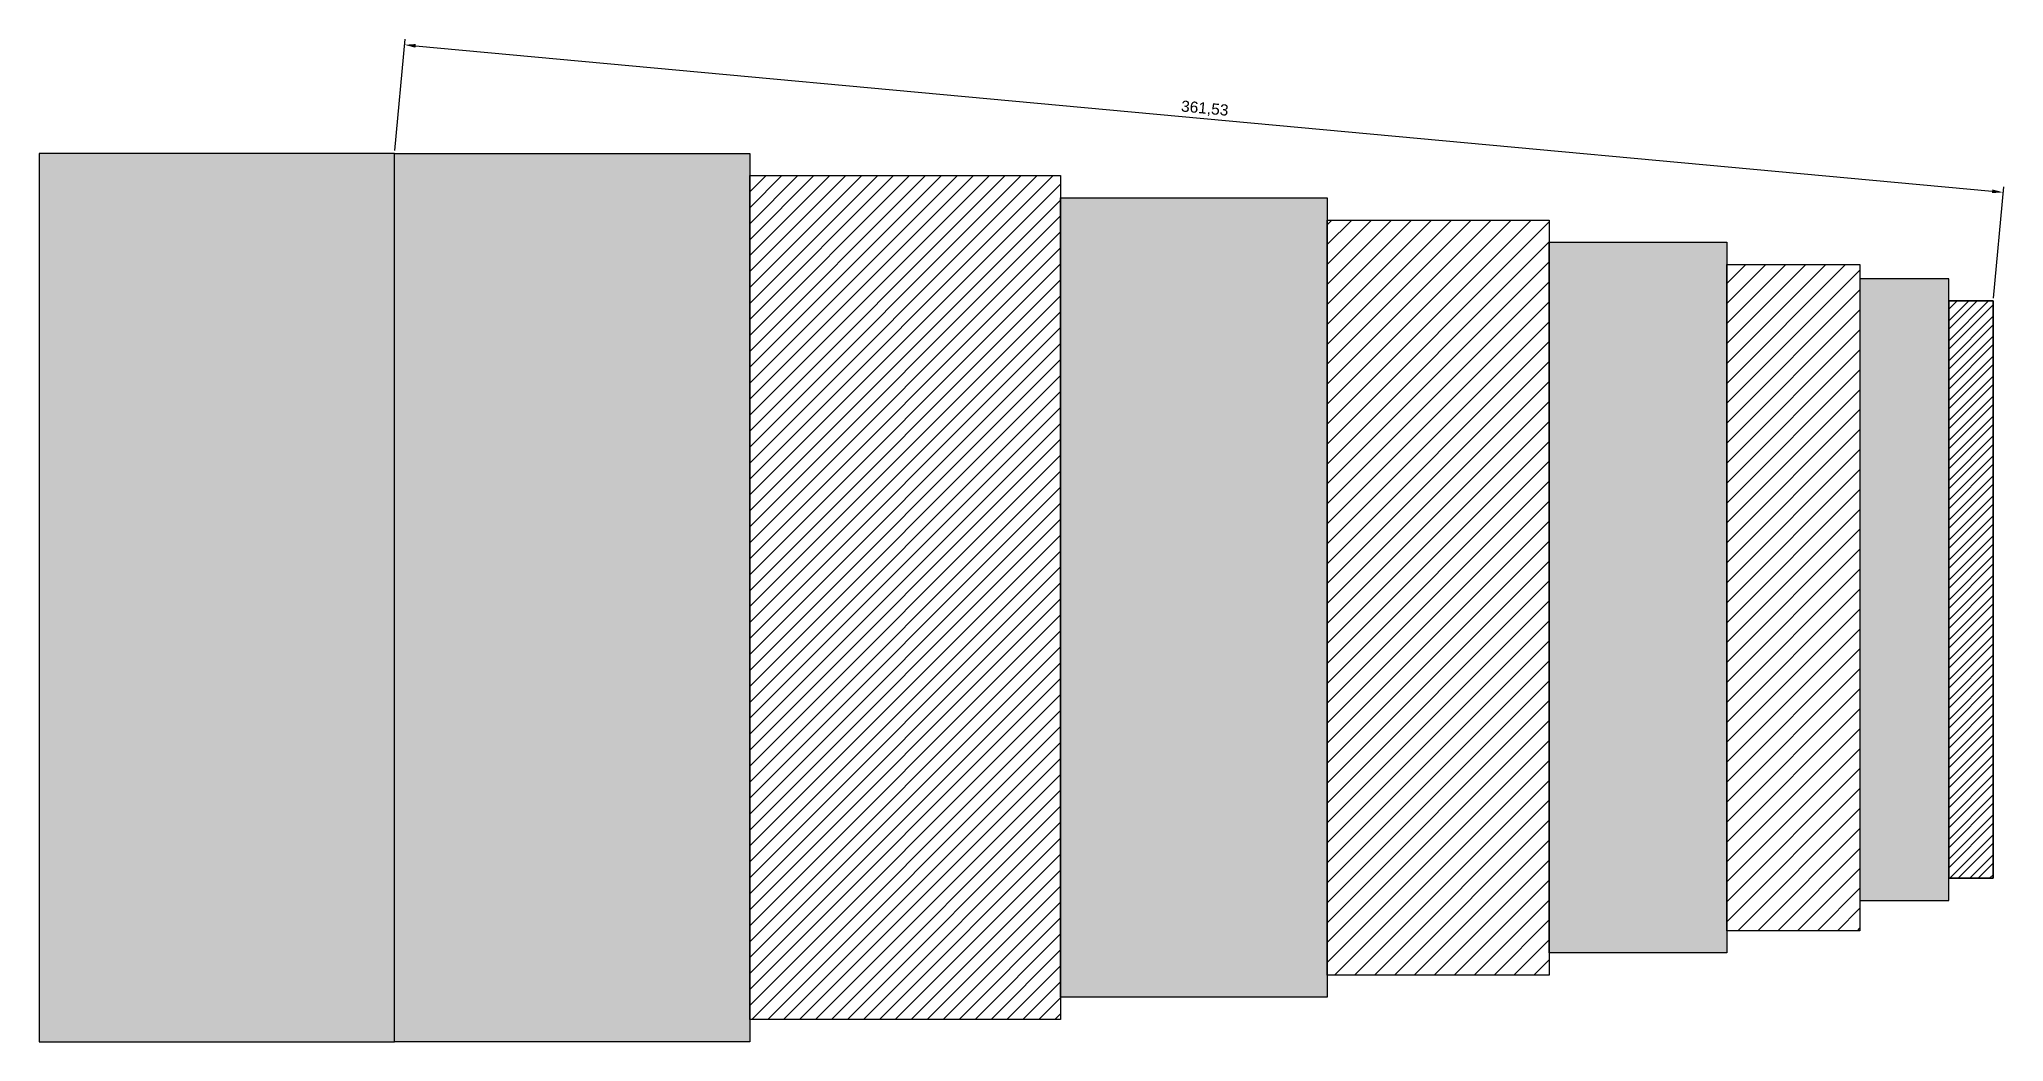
# Model space of a CAD drawing. Header units: millimetres. Extents: x -23990235 to 2059238, y -1997529 to 2001477.
# Drawn here: x 3101.8 to 3544.2, y -4932.8 to -4707.1 of the extents above; entities that cross this region are included whole.
import ezdxf

# ---------------------------------------------------------------- set-up
doc = ezdxf.new("R2010")
doc.units = ezdxf.units.MM
doc.styles.get("Standard").update_dxf_attribs({"font": 'arial.ttf'})
doc.dimstyles.new('ISO-25', dxfattribs={"dimtxt": 2.5, "dimasz": 2.5, "dimexe": 1.25, "dimexo": 0.625, "dimtad": 1, "dimtxsty": 'Standard', "dimcen": 2.5, "dimadec": 0, "dimazin": 0, "dimtfac": 1, "dimtmove": 0, "dimatfit": 3, "dimfxl": 1, "dimarcsym": 0})

msp = doc.modelspace()

# ---------------------------------------------------------------- blocks, each defined once
blk = doc.blocks.new('*D14')
at = {"color": 0, "lineweight": -2, "transparency": 16777216}
for p, q in [((3181.84, -4732.15), (3184.15, -4707.08)), ((3186.53, -4708.55), (3541.55, -4741.3)), ((3541.84, -4765.35), (3544.15, -4740.28))]:
    blk.add_line(p, q, dxfattribs=at)
at = {"color": 0, "transparency": 16777216}
for points in [[(3186.57, -4708.14), (3186.49, -4708.97), (3184.04, -4708.32)], [(3541.59, -4740.88), (3541.51, -4741.71), (3544.04, -4741.53)]]:
    blk.add_solid(points, dxfattribs=at)
at = {"layer": 'Defpoints', "color": 0, "transparency": 16777216}
for p in [(3181.78, -4732.77), (3544.04, -4741.53), (3541.78, -4765.97)]:
    blk.add_point(p, dxfattribs=at)
at = {"color": 0, "transparency": 16777216, "insert": (3364.23, -4722.8), "char_height": 2.5, "attachment_point": 5, "rotation": 354.7303}
blk.add_mtext('361,53', dxfattribs=at)

# ---------------------------------------------------------------- dimensions: what is measured, and where the dimension line sits
dim = msp.add_aligned_dim(p1=(3181.784, -4732.768), p2=(3541.784, -4765.972), distance=24.551, dimstyle='ISO-25')
dim.commit()
dim.dimension.update_dxf_attribs({"geometry": '*D14', "text_midpoint": (3364.235, -4722.805)})

# ---------------------------------------------------------------- hatches: boundary and pattern name
at = {"true_color": 0x939598}
h = msp.add_hatch(color=252, dxfattribs=at)
h.dxf.hatch_style = 1
h.paths.add_polyline_path([(3101.784, -4732.768), (3181.784, -4732.768), (3181.784, -4932.768), (3101.784, -4932.768)])
h = msp.add_hatch(color=252, dxfattribs=at)
h.dxf.hatch_style = 1
h.paths.add_polyline_path([(3261.784, -4732.768), (3181.784, -4732.768), (3181.784, -4932.768), (3261.784, -4932.768)])
h = msp.add_hatch()
h.set_pattern_fill('ANSI31', color=256, scale=0.8)
h.paths.add_polyline_path([(3331.784, -4737.768), (3261.784, -4737.768), (3261.784, -4927.768), (3331.784, -4927.768)])
h = msp.add_hatch(color=252, dxfattribs=at)
h.dxf.hatch_style = 1
h.paths.add_polyline_path([(3391.784, -4742.768), (3331.784, -4742.768), (3331.784, -4922.768), (3391.784, -4922.768)])
h = msp.add_hatch()
h.set_pattern_fill('ANSI31', color=256)
h.paths.add_polyline_path([(3441.784, -4747.768), (3391.784, -4747.768), (3391.784, -4917.768), (3441.784, -4917.768)])
h = msp.add_hatch(color=252, dxfattribs=at)
h.dxf.hatch_style = 1
h.paths.add_polyline_path([(3481.784, -4752.768), (3441.784, -4752.768), (3441.784, -4912.768), (3481.784, -4912.768)])
h = msp.add_hatch()
h.set_pattern_fill('ANSI31', color=256)
h.paths.add_polyline_path([(3481.784, -4907.768), (3511.784, -4907.768), (3511.784, -4757.768), (3481.784, -4757.768)])
h = msp.add_hatch(color=252, dxfattribs=at)
h.dxf.hatch_style = 1
h.paths.add_polyline_path([(3531.784, -4760.972), (3511.784, -4760.972), (3511.784, -4900.972), (3531.784, -4900.972)])
h = msp.add_hatch()
h.set_pattern_fill('ANSI31', color=256)
h.set_pattern_definition([(45, (2505.1783, 1726.498), (-2.245064, 2.245064), [])])
h.paths.add_polyline_path([(3541.784, -4765.972), (3531.784, -4765.972), (3531.784, -4895.972), (3541.784, -4895.972)])
h = msp.add_hatch()
h.set_pattern_fill('ANSI31', color=256)
h.paths.add_polyline_path([(3531.784, -4895.972), (3541.784, -4895.972), (3541.784, -4765.972), (3531.784, -4765.972)])

# ---------------------------------------------------------------- linework, layer by layer
for points in [[(3181.784, -4732.768), (3101.784, -4732.768), (3101.784, -4932.768), (3181.784, -4932.768)], [(3181.784, -4732.768), (3261.784, -4732.768), (3261.784, -4932.768), (3181.784, -4932.768)], [(3261.784, -4737.768), (3331.784, -4737.768), (3331.784, -4927.768), (3261.784, -4927.768)], [(3331.784, -4742.768), (3391.784, -4742.768), (3391.784, -4922.768), (3331.784, -4922.768)], [(3391.784, -4747.768), (3441.784, -4747.768), (3441.784, -4917.768), (3391.784, -4917.768)], [(3441.784, -4752.768), (3481.784, -4752.768), (3481.784, -4912.768), (3441.784, -4912.768)], [(3481.784, -4757.768), (3511.784, -4757.768), (3511.784, -4907.768), (3481.784, -4907.768)], [(3531.784, -4760.972), (3511.784, -4760.972), (3511.784, -4900.972), (3531.784, -4900.972)], [(3541.784, -4765.972), (3531.784, -4765.972), (3531.784, -4895.972), (3541.784, -4895.972)], [(3531.784, -4765.972), (3541.784, -4765.972), (3541.784, -4895.972), (3531.784, -4895.972)]]:
    msp.add_lwpolyline(points, close=True)
msp.add_circle((9900.73, 2576.022), 1998900.664)

msp.set_redraw_order([(e.dxf.handle, doc.entitydb.next_handle()) for e in msp.query("TEXT MTEXT ATTDEF DIMENSION ARC_DIMENSION")])  # texts and dimensions are drawn at this point

doc.saveas('drawing.dxf')
